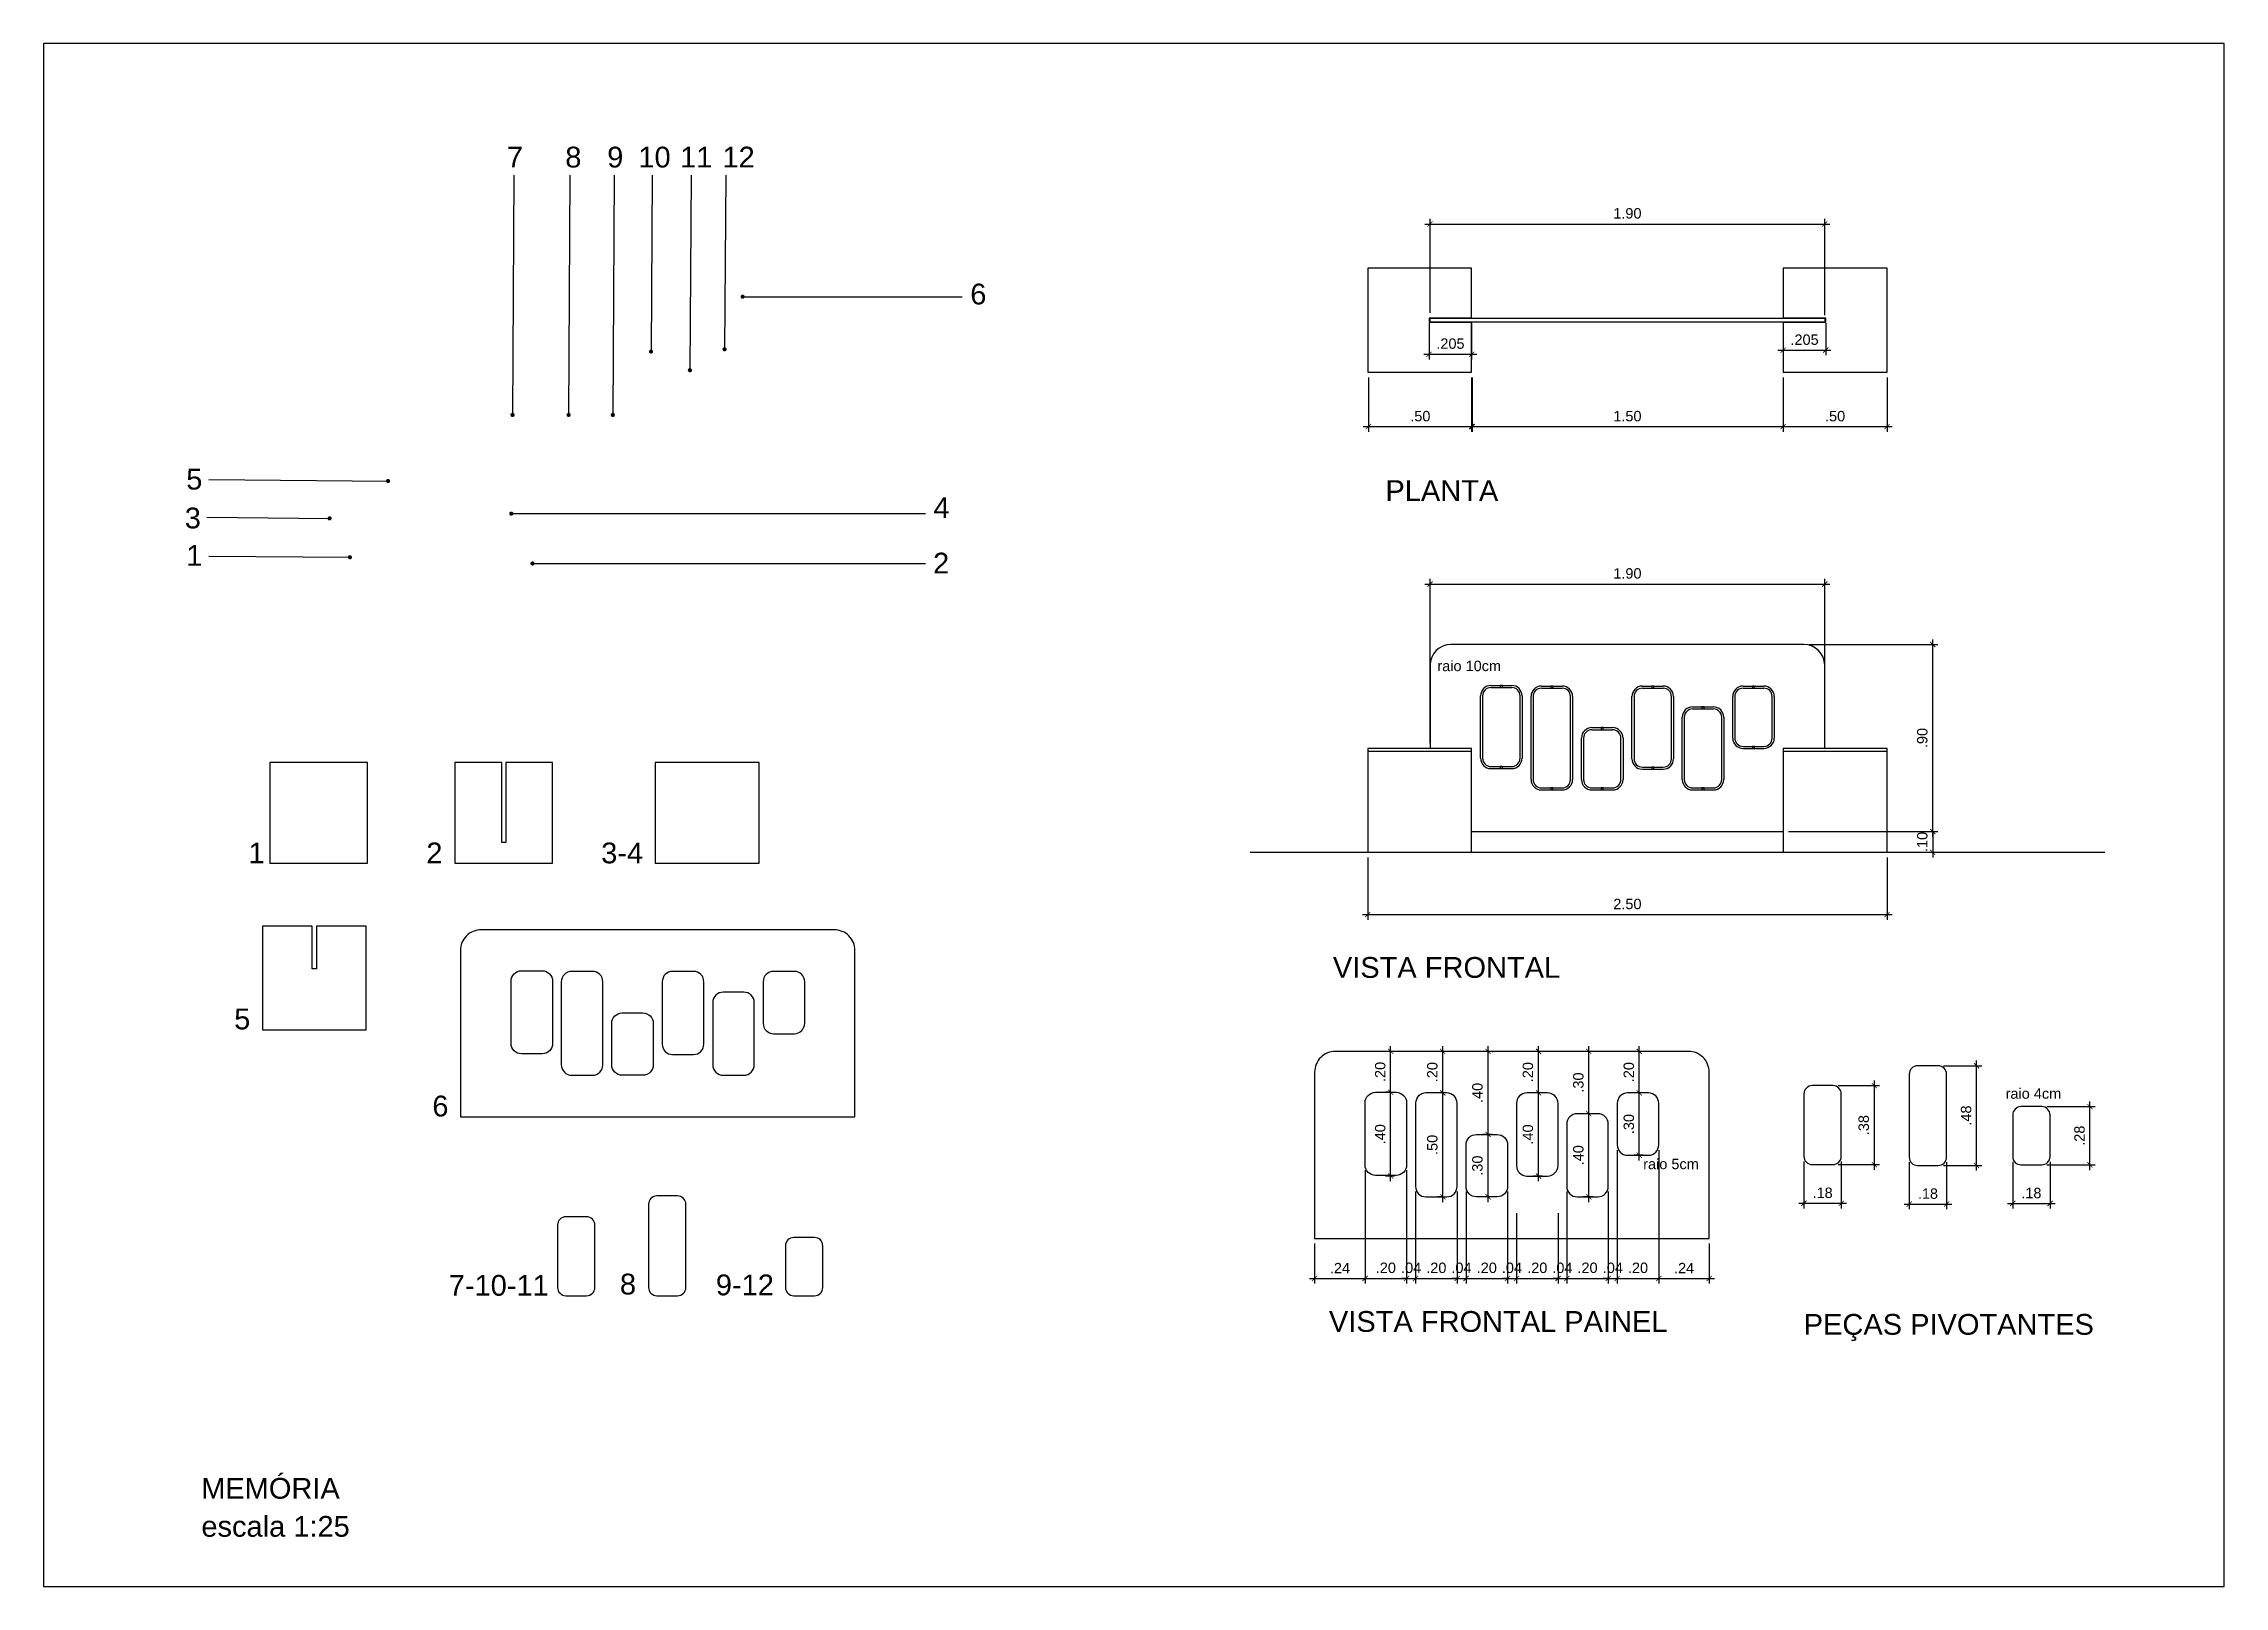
# Model space of a CAD drawing. Header units: metres. Extents: x 1.1 to 73.1, y 1 to 38.5.
# Drawn here: x 1.15 to 11.65, y 0.98 to 8.41 of the extents above; entities outside this region: 5.
import ezdxf

# ---------------------------------------------------------------- set-up
doc = ezdxf.new("R2010")
doc.units = ezdxf.units.M
doc.header["$LTSCALE"] = 0.05
doc.header["$MEASUREMENT"] = 0
for name, color, linetype in [('2D-CHAMADAS', 7, 'Continuous'), ('AR-MOBILIARIO', 7, 'Continuous'), ('FLIP_COTA', 1, 'Continuous'), ('FLIP_TXT_02', 2, 'Continuous'), ('UR-CALÇADAS', 7, 'Continuous')]:
    doc.layers.add(name, color=color, linetype=linetype)
doc.styles.add('080-ARIAL-100', font='arial.ttf', dxfattribs={"height": 0.175})
doc.styles.add('Arial', font='arial.ttf')
doc.dimstyles.new('PADR025', dxfattribs={"dimscale": 0, "dimtxt": 0.05, "dimasz": 0.025, "dimexe": 0.025, "dimexo": 0.025, "dimgap": 0.025, "dimtad": 1, "dimzin": 5, "dimdsep": 46, "dimtxsty": 'Arial', "dimblk1": 'ARCHTICK', "dimblk2": 'ARCHTICK', "dimsah": 1, "dimcen": 0.025, "dimdle": 0.025, "dimclrd": 12, "dimclre": 12, "dimclrt": 12, "dimadec": 0, "dimazin": 0, "dimtfac": 1, "dimtix": 1, "dimtmove": 2, "dimatfit": 3, "dimldrblk": 'ORIGIN', "dimfxl": 0.05, "dimtolj": 1, "dimtzin": 5, "dimarcsym": 0})
pattern_1 = [(10, (0, 0), (-0.01562834, 0.0886327), [])]

msp = doc.modelspace()

# ---------------------------------------------------------------- texts
at = {"layer": 'FLIP_TXT_02', "attachment_point": 1, "style": '080-ARIAL-100'}
for s, insert, char_height, width in [('7 ', (3.378, 7.912), 0.1, 3.9314), ('8 ', (3.659, 7.912), 0.1, 3.9314), ('9 ', (3.861, 7.912), 0.1, 3.9314), ('10 ', (4.011, 7.912), 0.1, 3.9314), ('11 ', (4.212, 7.912), 0.1, 3.9314), ('12 ', (4.416, 7.912), 0.1, 3.9314), ('6', (5.609, 7.253), 0.1, 3.9314), ('5 ', (1.834, 6.362), 0.1, 3.9314), ('PLANTA', (7.608, 6.307), 0.1, 3.9314), ('4', (5.432, 6.225), 0.1, 3.9314), ('3 ', (1.827, 6.175), 0.1, 3.9314), ('1 ', (1.834, 5.995), 0.1, 3.9314), ('2 ', (5.43, 5.958), 0.1, 3.9314), ('raio 10cm', (7.858, 5.438), 0.05, 1.9657), ('1', (2.134, 4.563), 0.1, 3.9314), ('2 ', (2.99, 4.563), 0.1, 3.9314), ('3-4', (3.832, 4.563), 0.1, 3.9314), ('VISTA FRONTAL', (7.355, 4.012), 0.1, 3.9314), ('5', (2.065, 3.764), 0.1, 3.9314), ('raio 4cm', (10.594, 3.38), 0.05, 1.9657), ('6 ', (3.019, 3.345), 0.1, 3.9314), ('raio 5cm', (8.849, 3.041), 0.05, 1.9657), ('7-10-11 ', (3.098, 2.482), 0.1, 3.9314), ('8 ', (3.922, 2.488), 0.1, 3.9314), ('9-12 ', (4.384, 2.484), 0.1, 3.9314), ('VISTA FRONTAL PAINEL', (7.336, 2.308), 0.1, 3.9314), ('PEÇAS PIVOTANTES', (9.622, 2.294), 0.1, 3.9314), ('MEMÓRIA ', (1.906, 1.505), 0.1, 3.9314), ('escala 1:25', (1.907, 1.322), 0.1, 3.9314)]:
    msp.add_mtext(s, dxfattribs=dict(at, insert=insert, char_height=char_height, width=width))

# ---------------------------------------------------------------- blocks, each defined once
blk = doc.blocks.new('_ArchTick')
at = {"color": 0, "linetype": 'ByBlock', "const_width": 0.15}
blk.add_lwpolyline([(-0.5, -0.5), (0.5, 0.5)], dxfattribs=at)
blk = doc.blocks.new('*D169')
at = {"layer": 'DEFPOINTS', "color": 0, "ltscale": 10, "transparency": 16777216}
for p in [(9.523, 6.827), (10.023, 6.827), (10.023, 6.565)]:
    blk.add_point(p, dxfattribs=at)
at = {"layer": 'FLIP_COTA', "color": 12, "lineweight": -2, "ltscale": 10, "transparency": 16777216}
for p, q in [((9.523, 6.802), (9.523, 6.54)), ((10.023, 6.802), (10.023, 6.54)), ((9.498, 6.565), (10.048, 6.565))]:
    blk.add_line(p, q, dxfattribs=at)
at = {"layer": 'FLIP_COTA', "color": 12, "lineweight": -2, "ltscale": 10, "transparency": 16777216, "xscale": 0.025, "yscale": 0.025, "zscale": 0.025, "rotation": 180}
blk.add_blockref('_ArchTick', (9.523, 6.565), dxfattribs=at)
at = {"layer": 'FLIP_COTA', "color": 12, "lineweight": -2, "ltscale": 10, "transparency": 16777216, "xscale": 0.025, "yscale": 0.025, "zscale": 0.025}
blk.add_blockref('_ArchTick', (10.023, 6.565), dxfattribs=at)
at = {"layer": 'FLIP_COTA', "color": 12, "ltscale": 10, "transparency": 16777216, "insert": (9.773, 6.615), "char_height": 0.05, "attachment_point": 5, "style": 'Arial'}
blk.add_mtext('\\A1;.50', dxfattribs=at)
blk = doc.blocks.new('_Origin')
at = {"color": 0, "linetype": 'ByBlock', "lineweight": -2}
blk.add_line((0, 0), (-1, 0), dxfattribs=at)
blk.add_circle((0, 0), 0.5, dxfattribs=at)
blk = doc.blocks.new('*D170')
at = {"layer": 'DEFPOINTS', "color": 0, "ltscale": 10, "transparency": 16777216}
for p in [(8.023, 6.827), (9.523, 6.827), (9.523, 6.565)]:
    blk.add_point(p, dxfattribs=at)
at = {"layer": 'FLIP_COTA', "color": 12, "lineweight": -2, "ltscale": 10, "transparency": 16777216}
for p, q in [((8.023, 6.802), (8.023, 6.54)), ((9.523, 6.802), (9.523, 6.54)), ((7.998, 6.565), (9.548, 6.565))]:
    blk.add_line(p, q, dxfattribs=at)
at = {"layer": 'FLIP_COTA', "color": 12, "lineweight": -2, "ltscale": 10, "transparency": 16777216, "xscale": 0.025, "yscale": 0.025, "zscale": 0.025, "rotation": 180}
blk.add_blockref('_ArchTick', (8.023, 6.565), dxfattribs=at)
at = {"layer": 'FLIP_COTA', "color": 12, "lineweight": -2, "ltscale": 10, "transparency": 16777216, "xscale": 0.025, "yscale": 0.025, "zscale": 0.025}
blk.add_blockref('_ArchTick', (9.523, 6.565), dxfattribs=at)
at = {"layer": 'FLIP_COTA', "color": 12, "ltscale": 10, "transparency": 16777216, "insert": (8.773, 6.615), "char_height": 0.05, "attachment_point": 5, "style": 'Arial'}
blk.add_mtext('\\A1;1.50', dxfattribs=at)
blk = doc.blocks.new('*D171')
at = {"layer": 'DEFPOINTS', "color": 0, "ltscale": 10, "transparency": 16777216}
for p in [(9.723, 7.54), (7.823, 7.087), (9.723, 7.077)]:
    blk.add_point(p, dxfattribs=at)
at = {"layer": 'FLIP_COTA', "color": 12, "lineweight": -2, "ltscale": 10, "transparency": 16777216}
for p, q in [((7.823, 7.112), (7.823, 7.565)), ((9.723, 7.102), (9.723, 7.565)), ((7.798, 7.54), (9.748, 7.54))]:
    blk.add_line(p, q, dxfattribs=at)
at = {"layer": 'FLIP_COTA', "color": 12, "lineweight": -2, "ltscale": 10, "transparency": 16777216, "xscale": 0.025, "yscale": 0.025, "zscale": 0.025, "rotation": 180}
blk.add_blockref('_ArchTick', (7.823, 7.54), dxfattribs=at)
at = {"layer": 'FLIP_COTA', "color": 12, "lineweight": -2, "ltscale": 10, "transparency": 16777216, "xscale": 0.025, "yscale": 0.025, "zscale": 0.025}
blk.add_blockref('_ArchTick', (9.723, 7.54), dxfattribs=at)
at = {"layer": 'FLIP_COTA', "color": 12, "ltscale": 10, "transparency": 16777216, "insert": (8.773, 7.591), "char_height": 0.05, "attachment_point": 5, "style": 'Arial'}
blk.add_mtext('\\A1;1.90', dxfattribs=at)
blk = doc.blocks.new('*D172')
at = {"layer": 'DEFPOINTS', "color": 0, "ltscale": 10, "transparency": 16777216}
for p in [(7.818, 7.087), (8.023, 7.087), (8.023, 6.913)]:
    blk.add_point(p, dxfattribs=at)
at = {"layer": 'FLIP_COTA', "color": 12, "lineweight": -2, "ltscale": 10, "transparency": 16777216}
for p, q in [((7.818, 7.062), (7.818, 6.888)), ((8.023, 7.062), (8.023, 6.888)), ((7.793, 6.913), (8.048, 6.913))]:
    blk.add_line(p, q, dxfattribs=at)
at = {"layer": 'FLIP_COTA', "color": 12, "lineweight": -2, "ltscale": 10, "transparency": 16777216, "xscale": 0.025, "yscale": 0.025, "zscale": 0.025, "rotation": 180}
blk.add_blockref('_ArchTick', (7.818, 6.913), dxfattribs=at)
at = {"layer": 'FLIP_COTA', "color": 12, "lineweight": -2, "ltscale": 10, "transparency": 16777216, "xscale": 0.025, "yscale": 0.025, "zscale": 0.025}
blk.add_blockref('_ArchTick', (8.023, 6.913), dxfattribs=at)
at = {"layer": 'FLIP_COTA', "color": 12, "ltscale": 10, "transparency": 16777216, "insert": (7.921, 6.964), "char_height": 0.05, "attachment_point": 5, "style": 'Arial'}
blk.add_mtext('\\A1;.205', dxfattribs=at)
blk = doc.blocks.new('*D173')
at = {"layer": 'DEFPOINTS', "color": 0, "ltscale": 10, "transparency": 16777216}
for p in [(7.526, 6.827), (8.026, 6.827), (8.026, 6.565)]:
    blk.add_point(p, dxfattribs=at)
at = {"layer": 'FLIP_COTA', "color": 12, "lineweight": -2, "ltscale": 10, "transparency": 16777216}
for p, q in [((7.526, 6.802), (7.526, 6.54)), ((8.026, 6.802), (8.026, 6.54)), ((7.501, 6.565), (8.051, 6.565))]:
    blk.add_line(p, q, dxfattribs=at)
at = {"layer": 'FLIP_COTA', "color": 12, "lineweight": -2, "ltscale": 10, "transparency": 16777216, "xscale": 0.025, "yscale": 0.025, "zscale": 0.025, "rotation": 180}
blk.add_blockref('_ArchTick', (7.526, 6.565), dxfattribs=at)
at = {"layer": 'FLIP_COTA', "color": 12, "lineweight": -2, "ltscale": 10, "transparency": 16777216, "xscale": 0.025, "yscale": 0.025, "zscale": 0.025}
blk.add_blockref('_ArchTick', (8.026, 6.565), dxfattribs=at)
at = {"layer": 'FLIP_COTA', "color": 12, "ltscale": 10, "transparency": 16777216, "insert": (7.776, 6.615), "char_height": 0.05, "attachment_point": 5, "style": 'Arial'}
blk.add_mtext('\\A1;.50', dxfattribs=at)
blk = doc.blocks.new('*D174')
at = {"layer": 'DEFPOINTS', "color": 0, "ltscale": 10, "transparency": 16777216}
for p in [(9.523, 7.087), (9.728, 7.087), (9.728, 6.933)]:
    blk.add_point(p, dxfattribs=at)
at = {"layer": 'FLIP_COTA', "color": 12, "lineweight": -2, "ltscale": 10, "transparency": 16777216}
for p, q in [((9.523, 7.062), (9.523, 6.908)), ((9.728, 7.062), (9.728, 6.908)), ((9.498, 6.933), (9.753, 6.933))]:
    blk.add_line(p, q, dxfattribs=at)
at = {"layer": 'FLIP_COTA', "color": 12, "lineweight": -2, "ltscale": 10, "transparency": 16777216, "xscale": 0.025, "yscale": 0.025, "zscale": 0.025, "rotation": 180}
blk.add_blockref('_ArchTick', (9.523, 6.933), dxfattribs=at)
at = {"layer": 'FLIP_COTA', "color": 12, "lineweight": -2, "ltscale": 10, "transparency": 16777216, "xscale": 0.025, "yscale": 0.025, "zscale": 0.025}
blk.add_blockref('_ArchTick', (9.728, 6.933), dxfattribs=at)
at = {"layer": 'FLIP_COTA', "color": 12, "ltscale": 10, "transparency": 16777216, "insert": (9.626, 6.983), "char_height": 0.05, "attachment_point": 5, "style": 'Arial'}
blk.add_mtext('\\A1;.205', dxfattribs=at)
blk = doc.blocks.new('*D176')
at = {"layer": 'DEFPOINTS', "color": 0, "ltscale": 10, "transparency": 16777216}
for p in [(7.523, 4.516), (10.023, 4.516), (10.023, 4.216)]:
    blk.add_point(p, dxfattribs=at)
at = {"layer": 'FLIP_COTA', "color": 12, "lineweight": -2, "ltscale": 10, "transparency": 16777216}
for p, q in [((7.523, 4.491), (7.523, 4.191)), ((10.023, 4.491), (10.023, 4.191)), ((7.498, 4.216), (10.048, 4.216))]:
    blk.add_line(p, q, dxfattribs=at)
at = {"layer": 'FLIP_COTA', "color": 12, "lineweight": -2, "ltscale": 10, "transparency": 16777216, "xscale": 0.025, "yscale": 0.025, "zscale": 0.025, "rotation": 180}
blk.add_blockref('_ArchTick', (7.523, 4.216), dxfattribs=at)
at = {"layer": 'FLIP_COTA', "color": 12, "lineweight": -2, "ltscale": 10, "transparency": 16777216, "xscale": 0.025, "yscale": 0.025, "zscale": 0.025}
blk.add_blockref('_ArchTick', (10.023, 4.216), dxfattribs=at)
at = {"layer": 'FLIP_COTA', "color": 12, "ltscale": 10, "transparency": 16777216, "insert": (8.773, 4.267), "char_height": 0.05, "attachment_point": 5, "style": 'Arial'}
blk.add_mtext('\\A1;2.50', dxfattribs=at)
blk = doc.blocks.new('*D177')
at = {"layer": 'DEFPOINTS', "color": 0, "ltscale": 10, "transparency": 16777216}
for p in [(9.523, 4.516), (9.623, 4.616), (10.243, 4.516)]:
    blk.add_point(p, dxfattribs=at)
at = {"layer": 'FLIP_COTA', "color": 12, "lineweight": -2, "ltscale": 10, "transparency": 16777216}
for p, q in [((10.243, 4.616), (10.243, 4.641)), ((9.548, 4.516), (10.268, 4.516)), ((9.648, 4.616), (10.268, 4.616)), ((10.243, 4.616), (10.243, 4.516)), ((10.243, 4.516), (10.243, 4.491))]:
    blk.add_line(p, q, dxfattribs=at)
at = {"layer": 'FLIP_COTA', "color": 12, "lineweight": -2, "ltscale": 10, "transparency": 16777216, "xscale": 0.025, "yscale": 0.025, "zscale": 0.025}
for p, rotation in [((10.243, 4.616), 270), ((10.243, 4.516), 90)]:
    blk.add_blockref('_ArchTick', p, dxfattribs=dict(at, rotation=rotation))
at = {"layer": 'FLIP_COTA', "color": 12, "ltscale": 10, "transparency": 16777216, "insert": (10.193, 4.566), "char_height": 0.05, "attachment_point": 5, "rotation": 90, "style": 'Arial'}
blk.add_mtext('\\A1;.10', dxfattribs=at)
blk = doc.blocks.new('*D178')
at = {"layer": 'DEFPOINTS', "color": 0, "ltscale": 10, "transparency": 16777216}
for p in [(9.623, 5.516), (10.243, 5.516), (9.523, 4.616)]:
    blk.add_point(p, dxfattribs=at)
at = {"layer": 'FLIP_COTA', "color": 12, "lineweight": -2, "ltscale": 10, "transparency": 16777216}
for p, q in [((9.648, 5.516), (10.268, 5.516)), ((10.243, 4.591), (10.243, 5.541)), ((9.548, 4.616), (10.268, 4.616))]:
    blk.add_line(p, q, dxfattribs=at)
at = {"layer": 'FLIP_COTA', "color": 12, "lineweight": -2, "ltscale": 10, "transparency": 16777216, "xscale": 0.025, "yscale": 0.025, "zscale": 0.025}
for p, rotation in [((10.243, 5.516), 90), ((10.243, 4.616), 270)]:
    blk.add_blockref('_ArchTick', p, dxfattribs=dict(at, rotation=rotation))
at = {"layer": 'FLIP_COTA', "color": 12, "ltscale": 10, "transparency": 16777216, "insert": (10.193, 5.066), "char_height": 0.05, "attachment_point": 5, "rotation": 90, "style": 'Arial'}
blk.add_mtext('\\A1;.90', dxfattribs=at)
blk = doc.blocks.new('*D175')
at = {"layer": 'DEFPOINTS', "color": 0, "ltscale": 10, "transparency": 16777216}
for p in [(9.723, 5.807), (7.823, 5.016), (9.723, 5.016)]:
    blk.add_point(p, dxfattribs=at)
at = {"layer": 'FLIP_COTA', "color": 12, "lineweight": -2, "ltscale": 10, "transparency": 16777216}
for p, q in [((7.798, 5.807), (9.748, 5.807)), ((7.823, 5.041), (7.823, 5.832)), ((9.723, 5.041), (9.723, 5.832))]:
    blk.add_line(p, q, dxfattribs=at)
at = {"layer": 'FLIP_COTA', "color": 12, "lineweight": -2, "ltscale": 10, "transparency": 16777216, "xscale": 0.025, "yscale": 0.025, "zscale": 0.025, "rotation": 180}
blk.add_blockref('_ArchTick', (7.823, 5.807), dxfattribs=at)
at = {"layer": 'FLIP_COTA', "color": 12, "lineweight": -2, "ltscale": 10, "transparency": 16777216, "xscale": 0.025, "yscale": 0.025, "zscale": 0.025}
blk.add_blockref('_ArchTick', (9.723, 5.807), dxfattribs=at)
at = {"layer": 'FLIP_COTA', "color": 12, "ltscale": 10, "transparency": 16777216, "insert": (8.773, 5.858), "char_height": 0.05, "attachment_point": 5, "style": 'Arial'}
blk.add_mtext('\\A1;1.90', dxfattribs=at)
blk = doc.blocks.new('*D179')
at = {"layer": 'DEFPOINTS', "color": 0, "ltscale": 10, "transparency": 16777216}
for p in [(9.623, 3.053), (9.803, 3.053), (9.803, 2.827)]:
    blk.add_point(p, dxfattribs=at)
at = {"layer": 'FLIP_COTA', "color": 12, "lineweight": -2, "ltscale": 10, "transparency": 16777216}
for p, q in [((9.623, 3.028), (9.623, 2.802)), ((9.803, 3.028), (9.803, 2.802)), ((9.598, 2.827), (9.828, 2.827))]:
    blk.add_line(p, q, dxfattribs=at)
at = {"layer": 'FLIP_COTA', "color": 12, "lineweight": -2, "ltscale": 10, "transparency": 16777216, "xscale": 0.025, "yscale": 0.025, "zscale": 0.025, "rotation": 180}
blk.add_blockref('_ArchTick', (9.623, 2.827), dxfattribs=at)
at = {"layer": 'FLIP_COTA', "color": 12, "lineweight": -2, "ltscale": 10, "transparency": 16777216, "xscale": 0.025, "yscale": 0.025, "zscale": 0.025}
blk.add_blockref('_ArchTick', (9.803, 2.827), dxfattribs=at)
at = {"layer": 'FLIP_COTA', "color": 12, "ltscale": 10, "transparency": 16777216, "insert": (9.713, 2.877), "char_height": 0.05, "attachment_point": 5, "style": 'Arial'}
blk.add_mtext('\\A1;.18', dxfattribs=at)
blk = doc.blocks.new('*D180')
at = {"layer": 'DEFPOINTS', "color": 0, "ltscale": 10, "transparency": 16777216}
for p in [(10.13, 3.049), (10.31, 3.049), (10.31, 2.823)]:
    blk.add_point(p, dxfattribs=at)
at = {"layer": 'FLIP_COTA', "color": 12, "lineweight": -2, "ltscale": 10, "transparency": 16777216}
for p, q in [((10.13, 3.024), (10.13, 2.798)), ((10.31, 3.024), (10.31, 2.798)), ((10.105, 2.823), (10.335, 2.823))]:
    blk.add_line(p, q, dxfattribs=at)
at = {"layer": 'FLIP_COTA', "color": 12, "lineweight": -2, "ltscale": 10, "transparency": 16777216, "xscale": 0.025, "yscale": 0.025, "zscale": 0.025, "rotation": 180}
blk.add_blockref('_ArchTick', (10.13, 2.823), dxfattribs=at)
at = {"layer": 'FLIP_COTA', "color": 12, "lineweight": -2, "ltscale": 10, "transparency": 16777216, "xscale": 0.025, "yscale": 0.025, "zscale": 0.025}
blk.add_blockref('_ArchTick', (10.31, 2.823), dxfattribs=at)
at = {"layer": 'FLIP_COTA', "color": 12, "ltscale": 10, "transparency": 16777216, "insert": (10.22, 2.873), "char_height": 0.05, "attachment_point": 5, "style": 'Arial'}
blk.add_mtext('\\A1;.18', dxfattribs=at)
blk = doc.blocks.new('*D181')
at = {"layer": 'DEFPOINTS', "color": 0, "ltscale": 10, "transparency": 16777216}
for p in [(10.628, 3.052), (10.808, 3.052), (10.808, 2.826)]:
    blk.add_point(p, dxfattribs=at)
at = {"layer": 'FLIP_COTA', "color": 12, "lineweight": -2, "ltscale": 10, "transparency": 16777216}
for p, q in [((10.628, 3.027), (10.628, 2.801)), ((10.808, 3.027), (10.808, 2.801)), ((10.603, 2.826), (10.833, 2.826))]:
    blk.add_line(p, q, dxfattribs=at)
at = {"layer": 'FLIP_COTA', "color": 12, "lineweight": -2, "ltscale": 10, "transparency": 16777216, "xscale": 0.025, "yscale": 0.025, "zscale": 0.025, "rotation": 180}
blk.add_blockref('_ArchTick', (10.628, 2.826), dxfattribs=at)
at = {"layer": 'FLIP_COTA', "color": 12, "lineweight": -2, "ltscale": 10, "transparency": 16777216, "xscale": 0.025, "yscale": 0.025, "zscale": 0.025}
blk.add_blockref('_ArchTick', (10.808, 2.826), dxfattribs=at)
at = {"layer": 'FLIP_COTA', "color": 12, "ltscale": 10, "transparency": 16777216, "insert": (10.718, 2.876), "char_height": 0.05, "attachment_point": 5, "style": 'Arial'}
blk.add_mtext('\\A1;.18', dxfattribs=at)
blk = doc.blocks.new('*D182')
at = {"layer": 'DEFPOINTS', "color": 0, "ltscale": 10, "transparency": 16777216}
for p in [(10.768, 3.292), (11, 3.292), (10.768, 3.012)]:
    blk.add_point(p, dxfattribs=at)
at = {"layer": 'FLIP_COTA', "color": 12, "lineweight": -2, "ltscale": 10, "transparency": 16777216}
for p, q in [((10.793, 3.292), (11.025, 3.292)), ((11, 2.987), (11, 3.317)), ((10.793, 3.012), (11.025, 3.012))]:
    blk.add_line(p, q, dxfattribs=at)
at = {"layer": 'FLIP_COTA', "color": 12, "lineweight": -2, "ltscale": 10, "transparency": 16777216, "xscale": 0.025, "yscale": 0.025, "zscale": 0.025}
for p, rotation in [((11, 3.292), 90), ((11, 3.012), 270)]:
    blk.add_blockref('_ArchTick', p, dxfattribs=dict(at, rotation=rotation))
at = {"layer": 'FLIP_COTA', "color": 12, "ltscale": 10, "transparency": 16777216, "insert": (10.95, 3.152), "char_height": 0.05, "attachment_point": 5, "rotation": 90, "style": 'Arial'}
blk.add_mtext('\\A1;.28', dxfattribs=at)
blk = doc.blocks.new('*D183')
at = {"layer": 'DEFPOINTS', "color": 0, "ltscale": 10, "transparency": 16777216}
for p in [(10.27, 3.489), (10.454, 3.489), (10.27, 3.009)]:
    blk.add_point(p, dxfattribs=at)
at = {"layer": 'FLIP_COTA', "color": 12, "lineweight": -2, "ltscale": 10, "transparency": 16777216}
for p, q in [((10.295, 3.489), (10.479, 3.489)), ((10.454, 2.984), (10.454, 3.514)), ((10.295, 3.009), (10.479, 3.009))]:
    blk.add_line(p, q, dxfattribs=at)
at = {"layer": 'FLIP_COTA', "color": 12, "lineweight": -2, "ltscale": 10, "transparency": 16777216, "xscale": 0.025, "yscale": 0.025, "zscale": 0.025}
for p, rotation in [((10.454, 3.489), 90), ((10.454, 3.009), 270)]:
    blk.add_blockref('_ArchTick', p, dxfattribs=dict(at, rotation=rotation))
at = {"layer": 'FLIP_COTA', "color": 12, "ltscale": 10, "transparency": 16777216, "insert": (10.404, 3.249), "char_height": 0.05, "attachment_point": 5, "rotation": 90, "style": 'Arial'}
blk.add_mtext('\\A1;.48', dxfattribs=at)
blk = doc.blocks.new('*D184')
at = {"layer": 'DEFPOINTS', "color": 0, "ltscale": 10, "transparency": 16777216}
for p in [(9.763, 3.393), (9.962, 3.393), (9.763, 3.013)]:
    blk.add_point(p, dxfattribs=at)
at = {"layer": 'FLIP_COTA', "color": 12, "lineweight": -2, "ltscale": 10, "transparency": 16777216}
for p, q in [((9.788, 3.393), (9.987, 3.393)), ((9.962, 2.988), (9.962, 3.418)), ((9.788, 3.013), (9.987, 3.013))]:
    blk.add_line(p, q, dxfattribs=at)
at = {"layer": 'FLIP_COTA', "color": 12, "lineweight": -2, "ltscale": 10, "transparency": 16777216, "xscale": 0.025, "yscale": 0.025, "zscale": 0.025}
for p, rotation in [((9.962, 3.393), 90), ((9.962, 3.013), 270)]:
    blk.add_blockref('_ArchTick', p, dxfattribs=dict(at, rotation=rotation))
at = {"layer": 'FLIP_COTA', "color": 12, "ltscale": 10, "transparency": 16777216, "insert": (9.911, 3.203), "char_height": 0.05, "attachment_point": 5, "rotation": 90, "style": 'Arial'}
blk.add_mtext('\\A1;.38', dxfattribs=at)
blk = doc.blocks.new('*D185')
at = {"layer": 'DEFPOINTS', "color": 0, "ltscale": 10, "transparency": 16777216}
for p in [(7.51, 3.011), (7.267, 2.658), (7.51, 2.465)]:
    blk.add_point(p, dxfattribs=at)
at = {"layer": 'FLIP_COTA', "color": 12, "lineweight": -2, "ltscale": 10, "transparency": 16777216}
for p, q in [((7.51, 2.986), (7.51, 2.44)), ((7.267, 2.633), (7.267, 2.44)), ((7.242, 2.465), (7.535, 2.465))]:
    blk.add_line(p, q, dxfattribs=at)
at = {"layer": 'FLIP_COTA', "color": 12, "lineweight": -2, "ltscale": 10, "transparency": 16777216, "xscale": 0.025, "yscale": 0.025, "zscale": 0.025, "rotation": 180}
blk.add_blockref('_ArchTick', (7.267, 2.465), dxfattribs=at)
at = {"layer": 'FLIP_COTA', "color": 12, "lineweight": -2, "ltscale": 10, "transparency": 16777216, "xscale": 0.025, "yscale": 0.025, "zscale": 0.025}
blk.add_blockref('_ArchTick', (7.51, 2.465), dxfattribs=at)
at = {"layer": 'FLIP_COTA', "color": 12, "ltscale": 10, "transparency": 16777216, "insert": (7.389, 2.515), "char_height": 0.05, "attachment_point": 5, "style": 'Arial'}
blk.add_mtext('\\A1;.24', dxfattribs=at)
blk = doc.blocks.new('*D186')
at = {"layer": 'DEFPOINTS', "color": 0, "ltscale": 10, "transparency": 16777216}
for p in [(7.51, 3.011), (7.71, 3.011), (7.71, 2.465)]:
    blk.add_point(p, dxfattribs=at)
at = {"layer": 'FLIP_COTA', "color": 12, "lineweight": -2, "ltscale": 10, "transparency": 16777216}
for p, q in [((7.51, 2.986), (7.51, 2.44)), ((7.71, 2.986), (7.71, 2.44)), ((7.485, 2.465), (7.735, 2.465))]:
    blk.add_line(p, q, dxfattribs=at)
at = {"layer": 'FLIP_COTA', "color": 12, "lineweight": -2, "ltscale": 10, "transparency": 16777216, "xscale": 0.025, "yscale": 0.025, "zscale": 0.025, "rotation": 180}
blk.add_blockref('_ArchTick', (7.51, 2.465), dxfattribs=at)
at = {"layer": 'FLIP_COTA', "color": 12, "lineweight": -2, "ltscale": 10, "transparency": 16777216, "xscale": 0.025, "yscale": 0.025, "zscale": 0.025}
blk.add_blockref('_ArchTick', (7.71, 2.465), dxfattribs=at)
at = {"layer": 'FLIP_COTA', "color": 12, "ltscale": 10, "transparency": 16777216, "insert": (7.61, 2.516), "char_height": 0.05, "attachment_point": 5, "style": 'Arial'}
blk.add_mtext('\\A1;.20', dxfattribs=at)
blk = doc.blocks.new('*D187')
at = {"layer": 'DEFPOINTS', "color": 0, "ltscale": 10, "transparency": 16777216}
for p in [(7.71, 3.011), (7.753, 2.908), (7.753, 2.465)]:
    blk.add_point(p, dxfattribs=at)
at = {"layer": 'FLIP_COTA', "color": 12, "lineweight": -2, "ltscale": 10, "transparency": 16777216}
for p, q in [((7.71, 2.986), (7.71, 2.44)), ((7.753, 2.883), (7.753, 2.44)), ((7.71, 2.465), (7.685, 2.465)), ((7.71, 2.465), (7.753, 2.465)), ((7.753, 2.465), (7.778, 2.465))]:
    blk.add_line(p, q, dxfattribs=at)
at = {"layer": 'FLIP_COTA', "color": 12, "lineweight": -2, "ltscale": 10, "transparency": 16777216, "xscale": 0.025, "yscale": 0.025, "zscale": 0.025}
blk.add_blockref('_ArchTick', (7.71, 2.465), dxfattribs=at)
at = {"layer": 'FLIP_COTA', "color": 12, "lineweight": -2, "ltscale": 10, "transparency": 16777216, "xscale": 0.025, "yscale": 0.025, "zscale": 0.025, "rotation": 180}
blk.add_blockref('_ArchTick', (7.753, 2.465), dxfattribs=at)
at = {"layer": 'FLIP_COTA', "color": 12, "ltscale": 10, "transparency": 16777216, "insert": (7.732, 2.516), "char_height": 0.05, "attachment_point": 5, "style": 'Arial'}
blk.add_mtext('\\A1;.04', dxfattribs=at)
blk = doc.blocks.new('*D188')
at = {"layer": 'DEFPOINTS', "color": 0, "ltscale": 10, "transparency": 16777216}
for p in [(7.753, 2.908), (7.953, 2.908), (7.953, 2.465)]:
    blk.add_point(p, dxfattribs=at)
at = {"layer": 'FLIP_COTA', "color": 12, "lineweight": -2, "ltscale": 10, "transparency": 16777216}
for p, q in [((7.753, 2.883), (7.753, 2.44)), ((7.953, 2.883), (7.953, 2.44)), ((7.728, 2.465), (7.978, 2.465))]:
    blk.add_line(p, q, dxfattribs=at)
at = {"layer": 'FLIP_COTA', "color": 12, "lineweight": -2, "ltscale": 10, "transparency": 16777216, "xscale": 0.025, "yscale": 0.025, "zscale": 0.025, "rotation": 180}
blk.add_blockref('_ArchTick', (7.753, 2.465), dxfattribs=at)
at = {"layer": 'FLIP_COTA', "color": 12, "lineweight": -2, "ltscale": 10, "transparency": 16777216, "xscale": 0.025, "yscale": 0.025, "zscale": 0.025}
blk.add_blockref('_ArchTick', (7.953, 2.465), dxfattribs=at)
at = {"layer": 'FLIP_COTA', "color": 12, "ltscale": 10, "transparency": 16777216, "insert": (7.853, 2.516), "char_height": 0.05, "attachment_point": 5, "style": 'Arial'}
blk.add_mtext('\\A1;.20', dxfattribs=at)
blk = doc.blocks.new('*D189')
at = {"layer": 'DEFPOINTS', "color": 0, "ltscale": 10, "transparency": 16777216}
for p in [(7.953, 2.908), (7.996, 2.805), (7.996, 2.465)]:
    blk.add_point(p, dxfattribs=at)
at = {"layer": 'FLIP_COTA', "color": 12, "lineweight": -2, "ltscale": 10, "transparency": 16777216}
for p, q in [((7.953, 2.883), (7.953, 2.44)), ((7.996, 2.78), (7.996, 2.44)), ((7.953, 2.465), (7.928, 2.465)), ((7.953, 2.465), (7.996, 2.465)), ((7.996, 2.465), (8.021, 2.465))]:
    blk.add_line(p, q, dxfattribs=at)
at = {"layer": 'FLIP_COTA', "color": 12, "lineweight": -2, "ltscale": 10, "transparency": 16777216, "xscale": 0.025, "yscale": 0.025, "zscale": 0.025}
blk.add_blockref('_ArchTick', (7.953, 2.465), dxfattribs=at)
at = {"layer": 'FLIP_COTA', "color": 12, "lineweight": -2, "ltscale": 10, "transparency": 16777216, "xscale": 0.025, "yscale": 0.025, "zscale": 0.025, "rotation": 180}
blk.add_blockref('_ArchTick', (7.996, 2.465), dxfattribs=at)
at = {"layer": 'FLIP_COTA', "color": 12, "ltscale": 10, "transparency": 16777216, "insert": (7.974, 2.516), "char_height": 0.05, "attachment_point": 5, "style": 'Arial'}
blk.add_mtext('\\A1;.04', dxfattribs=at)
blk = doc.blocks.new('*D190')
at = {"layer": 'DEFPOINTS', "color": 0, "ltscale": 10, "transparency": 16777216}
for p in [(7.996, 2.908), (8.196, 2.908), (8.196, 2.465)]:
    blk.add_point(p, dxfattribs=at)
at = {"layer": 'FLIP_COTA', "color": 12, "lineweight": -2, "ltscale": 10, "transparency": 16777216}
for p, q in [((7.996, 2.883), (7.996, 2.44)), ((8.196, 2.883), (8.196, 2.44)), ((7.971, 2.465), (8.221, 2.465))]:
    blk.add_line(p, q, dxfattribs=at)
at = {"layer": 'FLIP_COTA', "color": 12, "lineweight": -2, "ltscale": 10, "transparency": 16777216, "xscale": 0.025, "yscale": 0.025, "zscale": 0.025, "rotation": 180}
blk.add_blockref('_ArchTick', (7.996, 2.465), dxfattribs=at)
at = {"layer": 'FLIP_COTA', "color": 12, "lineweight": -2, "ltscale": 10, "transparency": 16777216, "xscale": 0.025, "yscale": 0.025, "zscale": 0.025}
blk.add_blockref('_ArchTick', (8.196, 2.465), dxfattribs=at)
at = {"layer": 'FLIP_COTA', "color": 12, "ltscale": 10, "transparency": 16777216, "insert": (8.096, 2.516), "char_height": 0.05, "attachment_point": 5, "style": 'Arial'}
blk.add_mtext('\\A1;.20', dxfattribs=at)
blk = doc.blocks.new('*D191')
at = {"layer": 'DEFPOINTS', "color": 0, "ltscale": 10, "transparency": 16777216}
for p in [(8.196, 2.908), (8.239, 2.805), (8.239, 2.465)]:
    blk.add_point(p, dxfattribs=at)
at = {"layer": 'FLIP_COTA', "color": 12, "lineweight": -2, "ltscale": 10, "transparency": 16777216}
for p, q in [((8.196, 2.883), (8.196, 2.44)), ((8.239, 2.78), (8.239, 2.44)), ((8.196, 2.465), (8.171, 2.465)), ((8.196, 2.465), (8.239, 2.465)), ((8.239, 2.465), (8.264, 2.465))]:
    blk.add_line(p, q, dxfattribs=at)
at = {"layer": 'FLIP_COTA', "color": 12, "lineweight": -2, "ltscale": 10, "transparency": 16777216, "xscale": 0.025, "yscale": 0.025, "zscale": 0.025}
blk.add_blockref('_ArchTick', (8.196, 2.465), dxfattribs=at)
at = {"layer": 'FLIP_COTA', "color": 12, "lineweight": -2, "ltscale": 10, "transparency": 16777216, "xscale": 0.025, "yscale": 0.025, "zscale": 0.025, "rotation": 180}
blk.add_blockref('_ArchTick', (8.239, 2.465), dxfattribs=at)
at = {"layer": 'FLIP_COTA', "color": 12, "ltscale": 10, "transparency": 16777216, "insert": (8.217, 2.516), "char_height": 0.05, "attachment_point": 5, "style": 'Arial'}
blk.add_mtext('\\A1;.04', dxfattribs=at)
blk = doc.blocks.new('*D192')
at = {"layer": 'DEFPOINTS', "color": 0, "ltscale": 10, "transparency": 16777216}
for p in [(8.239, 2.805), (8.439, 2.805), (8.439, 2.465)]:
    blk.add_point(p, dxfattribs=at)
at = {"layer": 'FLIP_COTA', "color": 12, "lineweight": -2, "ltscale": 10, "transparency": 16777216}
for p, q in [((8.239, 2.78), (8.239, 2.44)), ((8.439, 2.78), (8.439, 2.44)), ((8.214, 2.465), (8.464, 2.465))]:
    blk.add_line(p, q, dxfattribs=at)
at = {"layer": 'FLIP_COTA', "color": 12, "lineweight": -2, "ltscale": 10, "transparency": 16777216, "xscale": 0.025, "yscale": 0.025, "zscale": 0.025, "rotation": 180}
blk.add_blockref('_ArchTick', (8.239, 2.465), dxfattribs=at)
at = {"layer": 'FLIP_COTA', "color": 12, "lineweight": -2, "ltscale": 10, "transparency": 16777216, "xscale": 0.025, "yscale": 0.025, "zscale": 0.025}
blk.add_blockref('_ArchTick', (8.439, 2.465), dxfattribs=at)
at = {"layer": 'FLIP_COTA', "color": 12, "ltscale": 10, "transparency": 16777216, "insert": (8.339, 2.516), "char_height": 0.05, "attachment_point": 5, "style": 'Arial'}
blk.add_mtext('\\A1;.20', dxfattribs=at)
blk = doc.blocks.new('*D193')
at = {"layer": 'DEFPOINTS', "color": 0, "ltscale": 10, "transparency": 16777216}
for p in [(8.439, 2.805), (8.481, 2.702), (8.481, 2.465)]:
    blk.add_point(p, dxfattribs=at)
at = {"layer": 'FLIP_COTA', "color": 12, "lineweight": -2, "ltscale": 10, "transparency": 16777216}
for p, q in [((8.439, 2.78), (8.439, 2.44)), ((8.481, 2.677), (8.481, 2.44)), ((8.439, 2.465), (8.414, 2.465)), ((8.439, 2.465), (8.481, 2.465)), ((8.481, 2.465), (8.506, 2.465))]:
    blk.add_line(p, q, dxfattribs=at)
at = {"layer": 'FLIP_COTA', "color": 12, "lineweight": -2, "ltscale": 10, "transparency": 16777216, "xscale": 0.025, "yscale": 0.025, "zscale": 0.025}
blk.add_blockref('_ArchTick', (8.439, 2.465), dxfattribs=at)
at = {"layer": 'FLIP_COTA', "color": 12, "lineweight": -2, "ltscale": 10, "transparency": 16777216, "xscale": 0.025, "yscale": 0.025, "zscale": 0.025, "rotation": 180}
blk.add_blockref('_ArchTick', (8.481, 2.465), dxfattribs=at)
at = {"layer": 'FLIP_COTA', "color": 12, "ltscale": 10, "transparency": 16777216, "insert": (8.46, 2.516), "char_height": 0.05, "attachment_point": 5, "style": 'Arial'}
blk.add_mtext('\\A1;.04', dxfattribs=at)
blk = doc.blocks.new('*D194')
at = {"layer": 'DEFPOINTS', "color": 0, "ltscale": 10, "transparency": 16777216}
for p in [(8.481, 2.908), (8.681, 2.908), (8.681, 2.465)]:
    blk.add_point(p, dxfattribs=at)
at = {"layer": 'FLIP_COTA', "color": 12, "lineweight": -2, "ltscale": 10, "transparency": 16777216}
for p, q in [((8.481, 2.883), (8.481, 2.44)), ((8.681, 2.883), (8.681, 2.44)), ((8.456, 2.465), (8.706, 2.465))]:
    blk.add_line(p, q, dxfattribs=at)
at = {"layer": 'FLIP_COTA', "color": 12, "lineweight": -2, "ltscale": 10, "transparency": 16777216, "xscale": 0.025, "yscale": 0.025, "zscale": 0.025, "rotation": 180}
blk.add_blockref('_ArchTick', (8.481, 2.465), dxfattribs=at)
at = {"layer": 'FLIP_COTA', "color": 12, "lineweight": -2, "ltscale": 10, "transparency": 16777216, "xscale": 0.025, "yscale": 0.025, "zscale": 0.025}
blk.add_blockref('_ArchTick', (8.681, 2.465), dxfattribs=at)
at = {"layer": 'FLIP_COTA', "color": 12, "ltscale": 10, "transparency": 16777216, "insert": (8.581, 2.516), "char_height": 0.05, "attachment_point": 5, "style": 'Arial'}
blk.add_mtext('\\A1;.20', dxfattribs=at)
blk = doc.blocks.new('*D195')
at = {"layer": 'DEFPOINTS', "color": 0, "ltscale": 10, "transparency": 16777216}
for p in [(8.681, 2.908), (8.724, 2.805), (8.724, 2.465)]:
    blk.add_point(p, dxfattribs=at)
at = {"layer": 'FLIP_COTA', "color": 12, "lineweight": -2, "ltscale": 10, "transparency": 16777216}
for p, q in [((8.681, 2.883), (8.681, 2.44)), ((8.724, 2.78), (8.724, 2.44)), ((8.681, 2.465), (8.656, 2.465)), ((8.681, 2.465), (8.724, 2.465)), ((8.724, 2.465), (8.749, 2.465))]:
    blk.add_line(p, q, dxfattribs=at)
at = {"layer": 'FLIP_COTA', "color": 12, "lineweight": -2, "ltscale": 10, "transparency": 16777216, "xscale": 0.025, "yscale": 0.025, "zscale": 0.025}
blk.add_blockref('_ArchTick', (8.681, 2.465), dxfattribs=at)
at = {"layer": 'FLIP_COTA', "color": 12, "lineweight": -2, "ltscale": 10, "transparency": 16777216, "xscale": 0.025, "yscale": 0.025, "zscale": 0.025, "rotation": 180}
blk.add_blockref('_ArchTick', (8.724, 2.465), dxfattribs=at)
at = {"layer": 'FLIP_COTA', "color": 12, "ltscale": 10, "transparency": 16777216, "insert": (8.703, 2.516), "char_height": 0.05, "attachment_point": 5, "style": 'Arial'}
blk.add_mtext('\\A1;.04', dxfattribs=at)
blk = doc.blocks.new('*D196')
at = {"layer": 'DEFPOINTS', "color": 0, "ltscale": 10, "transparency": 16777216}
for p in [(8.724, 3.108), (8.924, 2.908), (8.924, 2.465)]:
    blk.add_point(p, dxfattribs=at)
at = {"layer": 'FLIP_COTA', "color": 12, "lineweight": -2, "ltscale": 10, "transparency": 16777216}
for p, q in [((8.724, 3.083), (8.724, 2.44)), ((8.924, 2.883), (8.924, 2.44)), ((8.699, 2.465), (8.949, 2.465))]:
    blk.add_line(p, q, dxfattribs=at)
at = {"layer": 'FLIP_COTA', "color": 12, "lineweight": -2, "ltscale": 10, "transparency": 16777216, "xscale": 0.025, "yscale": 0.025, "zscale": 0.025, "rotation": 180}
blk.add_blockref('_ArchTick', (8.724, 2.465), dxfattribs=at)
at = {"layer": 'FLIP_COTA', "color": 12, "lineweight": -2, "ltscale": 10, "transparency": 16777216, "xscale": 0.025, "yscale": 0.025, "zscale": 0.025}
blk.add_blockref('_ArchTick', (8.924, 2.465), dxfattribs=at)
at = {"layer": 'FLIP_COTA', "color": 12, "ltscale": 10, "transparency": 16777216, "insert": (8.824, 2.516), "char_height": 0.05, "attachment_point": 5, "style": 'Arial'}
blk.add_mtext('\\A1;.20', dxfattribs=at)
blk = doc.blocks.new('*D197')
at = {"layer": 'DEFPOINTS', "color": 0, "ltscale": 10, "transparency": 16777216}
for p in [(8.924, 3.108), (9.167, 2.658), (9.167, 2.465)]:
    blk.add_point(p, dxfattribs=at)
at = {"layer": 'FLIP_COTA', "color": 12, "lineweight": -2, "ltscale": 10, "transparency": 16777216}
for p, q in [((8.924, 3.083), (8.924, 2.44)), ((9.167, 2.633), (9.167, 2.44)), ((8.899, 2.465), (9.192, 2.465))]:
    blk.add_line(p, q, dxfattribs=at)
at = {"layer": 'FLIP_COTA', "color": 12, "lineweight": -2, "ltscale": 10, "transparency": 16777216, "xscale": 0.025, "yscale": 0.025, "zscale": 0.025, "rotation": 180}
blk.add_blockref('_ArchTick', (8.924, 2.465), dxfattribs=at)
at = {"layer": 'FLIP_COTA', "color": 12, "lineweight": -2, "ltscale": 10, "transparency": 16777216, "xscale": 0.025, "yscale": 0.025, "zscale": 0.025}
blk.add_blockref('_ArchTick', (9.167, 2.465), dxfattribs=at)
at = {"layer": 'FLIP_COTA', "color": 12, "ltscale": 10, "transparency": 16777216, "insert": (9.046, 2.515), "char_height": 0.05, "attachment_point": 5, "style": 'Arial'}
blk.add_mtext('\\A1;.24', dxfattribs=at)
blk = doc.blocks.new('*D198')
at = {"layer": 'DEFPOINTS', "color": 0, "ltscale": 10, "transparency": 16777216}
for p in [(8.83, 3.358), (8.874, 3.358), (8.874, 3.058)]:
    blk.add_point(p, dxfattribs=at)
at = {"layer": 'FLIP_COTA', "color": 12, "lineweight": -2, "ltscale": 10, "transparency": 16777216}
for p, q in [((8.83, 3.033), (8.83, 3.383)), ((8.849, 3.358), (8.805, 3.358)), ((8.849, 3.058), (8.805, 3.058))]:
    blk.add_line(p, q, dxfattribs=at)
at = {"layer": 'FLIP_COTA', "color": 12, "lineweight": -2, "ltscale": 10, "transparency": 16777216, "xscale": 0.025, "yscale": 0.025, "zscale": 0.025}
for p, rotation in [((8.83, 3.358), 90), ((8.83, 3.058), 270)]:
    blk.add_blockref('_ArchTick', p, dxfattribs=dict(at, rotation=rotation))
at = {"layer": 'FLIP_COTA', "color": 12, "ltscale": 10, "transparency": 16777216, "insert": (8.78, 3.208), "char_height": 0.05, "attachment_point": 5, "rotation": 90, "style": 'Arial'}
blk.add_mtext('\\A1;.30', dxfattribs=at)
blk = doc.blocks.new('*D199')
at = {"layer": 'DEFPOINTS', "color": 0, "ltscale": 10, "transparency": 16777216}
for p in [(8.102, 3.158), (8.146, 3.158), (8.146, 2.858)]:
    blk.add_point(p, dxfattribs=at)
at = {"layer": 'FLIP_COTA', "color": 12, "lineweight": -2, "ltscale": 10, "transparency": 16777216}
for p, q in [((8.121, 3.158), (8.077, 3.158)), ((8.102, 2.833), (8.102, 3.183)), ((8.121, 2.858), (8.077, 2.858))]:
    blk.add_line(p, q, dxfattribs=at)
at = {"layer": 'FLIP_COTA', "color": 12, "lineweight": -2, "ltscale": 10, "transparency": 16777216, "xscale": 0.025, "yscale": 0.025, "zscale": 0.025}
for p, rotation in [((8.102, 3.158), 90), ((8.102, 2.858), 270)]:
    blk.add_blockref('_ArchTick', p, dxfattribs=dict(at, rotation=rotation))
at = {"layer": 'FLIP_COTA', "color": 12, "ltscale": 10, "transparency": 16777216, "insert": (8.051, 3.008), "char_height": 0.05, "attachment_point": 5, "rotation": 90, "style": 'Arial'}
blk.add_mtext('\\A1;.30', dxfattribs=at)
blk = doc.blocks.new('*D200')
at = {"layer": 'DEFPOINTS', "color": 0, "ltscale": 10, "transparency": 16777216}
for p in [(8.587, 3.258), (8.631, 3.258), (8.631, 2.858)]:
    blk.add_point(p, dxfattribs=at)
at = {"layer": 'FLIP_COTA', "color": 12, "lineweight": -2, "ltscale": 10, "transparency": 16777216}
for p, q in [((8.606, 3.258), (8.562, 3.258)), ((8.587, 2.833), (8.587, 3.283)), ((8.606, 2.858), (8.562, 2.858))]:
    blk.add_line(p, q, dxfattribs=at)
at = {"layer": 'FLIP_COTA', "color": 12, "lineweight": -2, "ltscale": 10, "transparency": 16777216, "xscale": 0.025, "yscale": 0.025, "zscale": 0.025}
for p, rotation in [((8.587, 3.258), 90), ((8.587, 2.858), 270)]:
    blk.add_blockref('_ArchTick', p, dxfattribs=dict(at, rotation=rotation))
at = {"layer": 'FLIP_COTA', "color": 12, "ltscale": 10, "transparency": 16777216, "insert": (8.537, 3.058), "char_height": 0.05, "attachment_point": 5, "rotation": 90, "style": 'Arial'}
blk.add_mtext('\\A1;.40', dxfattribs=at)
blk = doc.blocks.new('*D201')
at = {"layer": 'DEFPOINTS', "color": 0, "ltscale": 10, "transparency": 16777216}
for p in [(8.345, 3.358), (8.389, 3.358), (8.389, 2.958)]:
    blk.add_point(p, dxfattribs=at)
at = {"layer": 'FLIP_COTA', "color": 12, "lineweight": -2, "ltscale": 10, "transparency": 16777216}
for p, q in [((8.345, 2.933), (8.345, 3.383)), ((8.364, 3.358), (8.32, 3.358)), ((8.364, 2.958), (8.32, 2.958))]:
    blk.add_line(p, q, dxfattribs=at)
at = {"layer": 'FLIP_COTA', "color": 12, "lineweight": -2, "ltscale": 10, "transparency": 16777216, "xscale": 0.025, "yscale": 0.025, "zscale": 0.025}
for p, rotation in [((8.345, 3.358), 90), ((8.345, 2.958), 270)]:
    blk.add_blockref('_ArchTick', p, dxfattribs=dict(at, rotation=rotation))
at = {"layer": 'FLIP_COTA', "color": 12, "ltscale": 10, "transparency": 16777216, "insert": (8.294, 3.158), "char_height": 0.05, "attachment_point": 5, "rotation": 90, "style": 'Arial'}
blk.add_mtext('\\A1;.40', dxfattribs=at)
blk = doc.blocks.new('*D202')
at = {"layer": 'DEFPOINTS', "color": 0, "ltscale": 10, "transparency": 16777216}
for p in [(7.633, 3.361), (7.66, 3.361), (7.677, 2.958)]:
    blk.add_point(p, dxfattribs=at)
at = {"layer": 'FLIP_COTA', "color": 12, "lineweight": -2, "ltscale": 10, "transparency": 16777216}
for p, q in [((7.635, 3.361), (7.608, 3.361)), ((7.633, 2.933), (7.633, 3.386)), ((7.652, 2.958), (7.608, 2.958))]:
    blk.add_line(p, q, dxfattribs=at)
at = {"layer": 'FLIP_COTA', "color": 12, "lineweight": -2, "ltscale": 10, "transparency": 16777216, "xscale": 0.025, "yscale": 0.025, "zscale": 0.025}
for p, rotation in [((7.633, 3.361), 90), ((7.633, 2.958), 270)]:
    blk.add_blockref('_ArchTick', p, dxfattribs=dict(at, rotation=rotation))
at = {"layer": 'FLIP_COTA', "color": 12, "ltscale": 10, "transparency": 16777216, "insert": (7.583, 3.159), "char_height": 0.05, "attachment_point": 5, "rotation": 90, "style": 'Arial'}
blk.add_mtext('\\A1;.40', dxfattribs=at)
blk = doc.blocks.new('*D203')
at = {"layer": 'DEFPOINTS', "color": 0, "ltscale": 10, "transparency": 16777216}
for p in [(7.884, 3.358), (7.928, 3.358), (7.903, 2.858)]:
    blk.add_point(p, dxfattribs=at)
at = {"layer": 'FLIP_COTA', "color": 12, "lineweight": -2, "ltscale": 10, "transparency": 16777216}
for p, q in [((7.884, 2.833), (7.884, 3.383)), ((7.903, 3.358), (7.859, 3.358)), ((7.878, 2.858), (7.859, 2.858))]:
    blk.add_line(p, q, dxfattribs=at)
at = {"layer": 'FLIP_COTA', "color": 12, "lineweight": -2, "ltscale": 10, "transparency": 16777216, "xscale": 0.025, "yscale": 0.025, "zscale": 0.025}
for p, rotation in [((7.884, 3.358), 90), ((7.884, 2.858), 270)]:
    blk.add_blockref('_ArchTick', p, dxfattribs=dict(at, rotation=rotation))
at = {"layer": 'FLIP_COTA', "color": 12, "ltscale": 10, "transparency": 16777216, "insert": (7.834, 3.108), "char_height": 0.05, "attachment_point": 5, "rotation": 90, "style": 'Arial'}
blk.add_mtext('\\A1;.50', dxfattribs=at)
blk = doc.blocks.new('*D204')
at = {"layer": 'DEFPOINTS', "color": 0, "ltscale": 10, "transparency": 16777216}
for p in [(8.83, 3.558), (9.067, 3.558), (8.874, 3.358)]:
    blk.add_point(p, dxfattribs=at)
at = {"layer": 'FLIP_COTA', "color": 12, "lineweight": -2, "ltscale": 10, "transparency": 16777216}
for p, q in [((8.83, 3.333), (8.83, 3.583)), ((9.042, 3.558), (8.805, 3.558)), ((8.849, 3.358), (8.805, 3.358))]:
    blk.add_line(p, q, dxfattribs=at)
at = {"layer": 'FLIP_COTA', "color": 12, "lineweight": -2, "ltscale": 10, "transparency": 16777216, "xscale": 0.025, "yscale": 0.025, "zscale": 0.025}
for p, rotation in [((8.83, 3.558), 90), ((8.83, 3.358), 270)]:
    blk.add_blockref('_ArchTick', p, dxfattribs=dict(at, rotation=rotation))
at = {"layer": 'FLIP_COTA', "color": 12, "ltscale": 10, "transparency": 16777216, "insert": (8.78, 3.458), "char_height": 0.05, "attachment_point": 5, "rotation": 90, "style": 'Arial'}
blk.add_mtext('\\A1;.20', dxfattribs=at)
blk = doc.blocks.new('*D205')
at = {"layer": 'DEFPOINTS', "color": 0, "ltscale": 10, "transparency": 16777216}
for p in [(8.587, 3.558), (8.83, 3.558), (8.631, 3.258)]:
    blk.add_point(p, dxfattribs=at)
at = {"layer": 'FLIP_COTA', "color": 12, "lineweight": -2, "ltscale": 10, "transparency": 16777216}
for p, q in [((8.587, 3.233), (8.587, 3.583)), ((8.805, 3.558), (8.562, 3.558)), ((8.606, 3.258), (8.562, 3.258))]:
    blk.add_line(p, q, dxfattribs=at)
at = {"layer": 'FLIP_COTA', "color": 12, "lineweight": -2, "ltscale": 10, "transparency": 16777216, "xscale": 0.025, "yscale": 0.025, "zscale": 0.025}
for p, rotation in [((8.587, 3.558), 90), ((8.587, 3.258), 270)]:
    blk.add_blockref('_ArchTick', p, dxfattribs=dict(at, rotation=rotation))
at = {"layer": 'FLIP_COTA', "color": 12, "ltscale": 10, "transparency": 16777216, "insert": (8.537, 3.408), "char_height": 0.05, "attachment_point": 5, "rotation": 90, "style": 'Arial'}
blk.add_mtext('\\A1;.30', dxfattribs=at)
blk = doc.blocks.new('*D206')
at = {"layer": 'DEFPOINTS', "color": 0, "ltscale": 10, "transparency": 16777216}
for p in [(8.345, 3.558), (8.581, 3.558), (8.389, 3.358)]:
    blk.add_point(p, dxfattribs=at)
at = {"layer": 'FLIP_COTA', "color": 12, "lineweight": -2, "ltscale": 10, "transparency": 16777216}
for p, q in [((8.345, 3.333), (8.345, 3.583)), ((8.556, 3.558), (8.32, 3.558)), ((8.364, 3.358), (8.32, 3.358))]:
    blk.add_line(p, q, dxfattribs=at)
at = {"layer": 'FLIP_COTA', "color": 12, "lineweight": -2, "ltscale": 10, "transparency": 16777216, "xscale": 0.025, "yscale": 0.025, "zscale": 0.025}
for p, rotation in [((8.345, 3.558), 90), ((8.345, 3.358), 270)]:
    blk.add_blockref('_ArchTick', p, dxfattribs=dict(at, rotation=rotation))
at = {"layer": 'FLIP_COTA', "color": 12, "ltscale": 10, "transparency": 16777216, "insert": (8.294, 3.458), "char_height": 0.05, "attachment_point": 5, "rotation": 90, "style": 'Arial'}
blk.add_mtext('\\A1;.20', dxfattribs=at)
blk = doc.blocks.new('*D207')
at = {"layer": 'DEFPOINTS', "color": 0, "ltscale": 10, "transparency": 16777216}
for p in [(7.884, 3.558), (8.121, 3.558), (7.928, 3.358)]:
    blk.add_point(p, dxfattribs=at)
at = {"layer": 'FLIP_COTA', "color": 12, "lineweight": -2, "ltscale": 10, "transparency": 16777216}
for p, q in [((7.884, 3.333), (7.884, 3.583)), ((8.096, 3.558), (7.859, 3.558)), ((7.903, 3.358), (7.859, 3.358))]:
    blk.add_line(p, q, dxfattribs=at)
at = {"layer": 'FLIP_COTA', "color": 12, "lineweight": -2, "ltscale": 10, "transparency": 16777216, "xscale": 0.025, "yscale": 0.025, "zscale": 0.025}
for p, rotation in [((7.884, 3.558), 90), ((7.884, 3.358), 270)]:
    blk.add_blockref('_ArchTick', p, dxfattribs=dict(at, rotation=rotation))
at = {"layer": 'FLIP_COTA', "color": 12, "ltscale": 10, "transparency": 16777216, "insert": (7.834, 3.458), "char_height": 0.05, "attachment_point": 5, "rotation": 90, "style": 'Arial'}
blk.add_mtext('\\A1;.20', dxfattribs=at)
blk = doc.blocks.new('*D208')
at = {"layer": 'DEFPOINTS', "color": 0, "ltscale": 10, "transparency": 16777216}
for p in [(7.633, 3.558), (7.87, 3.558), (7.66, 3.361)]:
    blk.add_point(p, dxfattribs=at)
at = {"layer": 'FLIP_COTA', "color": 12, "lineweight": -2, "ltscale": 10, "transparency": 16777216}
for p, q in [((7.633, 3.336), (7.633, 3.583)), ((7.845, 3.558), (7.608, 3.558)), ((7.635, 3.361), (7.608, 3.361))]:
    blk.add_line(p, q, dxfattribs=at)
at = {"layer": 'FLIP_COTA', "color": 12, "lineweight": -2, "ltscale": 10, "transparency": 16777216, "xscale": 0.025, "yscale": 0.025, "zscale": 0.025}
for p, rotation in [((7.633, 3.558), 90), ((7.633, 3.361), 270)]:
    blk.add_blockref('_ArchTick', p, dxfattribs=dict(at, rotation=rotation))
at = {"layer": 'FLIP_COTA', "color": 12, "ltscale": 10, "transparency": 16777216, "insert": (7.583, 3.459), "char_height": 0.05, "attachment_point": 5, "rotation": 90, "style": 'Arial'}
blk.add_mtext('\\A1;.20', dxfattribs=at)
blk = doc.blocks.new('*D209')
at = {"layer": 'DEFPOINTS', "color": 0, "ltscale": 10, "transparency": 16777216}
for p in [(8.096, 3.558), (8.102, 3.558), (8.146, 3.158)]:
    blk.add_point(p, dxfattribs=at)
at = {"layer": 'FLIP_COTA', "color": 12, "lineweight": -2, "ltscale": 10, "transparency": 16777216}
for p, q in [((8.102, 3.133), (8.102, 3.583)), ((8.121, 3.558), (8.127, 3.558)), ((8.121, 3.158), (8.077, 3.158))]:
    blk.add_line(p, q, dxfattribs=at)
at = {"layer": 'FLIP_COTA', "color": 12, "lineweight": -2, "ltscale": 10, "transparency": 16777216, "xscale": 0.025, "yscale": 0.025, "zscale": 0.025}
for p, rotation in [((8.102, 3.558), 90), ((8.102, 3.158), 270)]:
    blk.add_blockref('_ArchTick', p, dxfattribs=dict(at, rotation=rotation))
at = {"layer": 'FLIP_COTA', "color": 12, "ltscale": 10, "transparency": 16777216, "insert": (8.051, 3.358), "char_height": 0.05, "attachment_point": 5, "rotation": 90, "style": 'Arial'}
blk.add_mtext('\\A1;.40', dxfattribs=at)

# ---------------------------------------------------------------- dimensions: what is measured, and where the dimension line sits
at = {"layer": 'FLIP_COTA', "ltscale": 10}
for base, p1, p2, picture, middle in [((9.723, 7.54), (7.823, 7.087), (9.723, 7.077), '*D171', (8.773, 7.591)), ((8.026, 6.565), (7.526, 6.827), (8.026, 6.827), '*D173', (7.776, 6.615)), ((9.523, 6.565), (8.023, 6.827), (9.523, 6.827), '*D170', (8.773, 6.615)), ((10.023, 6.565), (9.523, 6.827), (10.023, 6.827), '*D169', (9.773, 6.615)), ((9.723, 5.807), (7.823, 5.016), (9.723, 5.016), '*D175', (8.773, 5.858)), ((10.023, 4.216), (7.523, 4.516), (10.023, 4.516), '*D176', (8.773, 4.267)), ((8.924, 2.465), (8.724, 3.108), (8.924, 2.908), '*D196', (8.824, 2.516)), ((9.167, 2.465), (8.924, 3.108), (9.167, 2.658), '*D197', (9.046, 2.515)), ((9.803, 2.827), (9.623, 3.053), (9.803, 3.053), '*D179', (9.713, 2.877)), ((10.31, 2.823), (10.13, 3.049), (10.31, 3.049), '*D180', (10.22, 2.873)), ((10.808, 2.826), (10.628, 3.052), (10.808, 3.052), '*D181', (10.718, 2.876)), ((7.51, 2.465), (7.267, 2.658), (7.51, 3.011), '*D185', (7.389, 2.515)), ((7.71, 2.465), (7.51, 3.011), (7.71, 3.011), '*D186', (7.61, 2.516)), ((7.753, 2.465), (7.71, 3.011), (7.753, 2.908), '*D187', (7.732, 2.516)), ((7.953, 2.465), (7.753, 2.908), (7.953, 2.908), '*D188', (7.853, 2.516)), ((7.996, 2.465), (7.953, 2.908), (7.996, 2.805), '*D189', (7.974, 2.516)), ((8.196, 2.465), (7.996, 2.908), (8.196, 2.908), '*D190', (8.096, 2.516)), ((8.239, 2.465), (8.196, 2.908), (8.239, 2.805), '*D191', (8.217, 2.516)), ((8.681, 2.465), (8.481, 2.908), (8.681, 2.908), '*D194', (8.581, 2.516)), ((8.724, 2.465), (8.681, 2.908), (8.724, 2.805), '*D195', (8.703, 2.516)), ((8.439, 2.465), (8.239, 2.805), (8.439, 2.805), '*D192', (8.339, 2.516)), ((8.481, 2.465), (8.439, 2.805), (8.481, 2.702), '*D193', (8.46, 2.516))]:
    dim = msp.add_linear_dim(base=base, p1=p1, p2=p2, dimstyle='PADR025', override={"dimscale": 1}, dxfattribs=at)
    dim.commit()
    dim.dimension.update_dxf_attribs({"geometry": picture, "text_midpoint": middle})
for base, p1, p2, picture, middle in [((8.023, 6.913), (7.818, 7.087), (8.023, 7.087), '*D172', (7.921, 6.964)), ((9.728, 6.933), (9.523, 7.087), (9.728, 7.087), '*D174', (9.626, 6.983))]:
    dim = msp.add_linear_dim(base=base, p1=p1, p2=p2, text='.205', dimstyle='PADR025', override={"dimscale": 1}, dxfattribs=at)
    dim.commit()
    dim.dimension.update_dxf_attribs({"geometry": picture, "text_midpoint": middle})
for base, p1, p2, picture, middle in [((10.243, 5.516), (9.523, 4.616), (9.623, 5.516), '*D178', (10.193, 5.066)), ((10.243, 4.516), (9.623, 4.616), (9.523, 4.516), '*D177', (10.193, 4.566)), ((7.633, 3.558), (7.66, 3.361), (7.87, 3.558), '*D208', (7.583, 3.459)), ((7.884, 3.558), (7.928, 3.358), (8.121, 3.558), '*D207', (7.834, 3.458)), ((8.102, 3.558), (8.146, 3.158), (8.096, 3.558), '*D209', (8.051, 3.358)), ((8.345, 3.558), (8.389, 3.358), (8.581, 3.558), '*D206', (8.294, 3.458)), ((8.587, 3.558), (8.631, 3.258), (8.83, 3.558), '*D205', (8.537, 3.408)), ((8.83, 3.558), (8.874, 3.358), (9.067, 3.558), '*D204', (8.78, 3.458)), ((10.454, 3.489), (10.27, 3.009), (10.27, 3.489), '*D183', (10.404, 3.249)), ((7.633, 3.361), (7.677, 2.958), (7.66, 3.361), '*D202', (7.583, 3.159)), ((7.884, 3.358), (7.903, 2.858), (7.928, 3.358), '*D203', (7.834, 3.108)), ((8.345, 3.358), (8.389, 2.958), (8.389, 3.358), '*D201', (8.294, 3.158)), ((8.83, 3.358), (8.874, 3.058), (8.874, 3.358), '*D198', (8.78, 3.208)), ((9.962, 3.393), (9.763, 3.013), (9.763, 3.393), '*D184', (9.911, 3.203)), ((8.587, 3.258), (8.631, 2.858), (8.631, 3.258), '*D200', (8.537, 3.058)), ((11, 3.292), (10.768, 3.012), (10.768, 3.292), '*D182', (10.95, 3.152)), ((8.102, 3.158), (8.146, 2.858), (8.146, 3.158), '*D199', (8.051, 3.008))]:
    dim = msp.add_linear_dim(base=base, p1=p1, p2=p2, angle=90, dimstyle='PADR025', override={"dimscale": 1}, dxfattribs=at)
    dim.commit()
    dim.dimension.update_dxf_attribs({"geometry": picture, "text_midpoint": middle})

# ---------------------------------------------------------------- hatches: boundary and pattern name
at = {"layer": 'AR-MOBILIARIO', "linetype": 'Continuous', "lineweight": 0, "true_color": 0x5d5d5d}
h = msp.add_hatch(dxfattribs=at)
h.set_pattern_fill('MADEIRA_1', color=251, style=0, pattern_type=2)
h.set_pattern_definition(pattern_1)
h.paths.add_polyline_path([(35.991, 24.851), (35.978, 24.867), (35.532, 24.762), (35.533, 24.751), (35.539, 24.746), (35.547, 24.747)])
h = msp.add_hatch(dxfattribs=at)
h.set_pattern_fill('MADEIRA_1', color=251, style=0, pattern_type=2)
h.set_pattern_definition(pattern_1)
h.paths.add_polyline_path([(35.53, 24.777), (35.537, 24.764), (35.544, 24.765)])
h = msp.add_hatch(dxfattribs=at)
h.set_pattern_fill('MADEIRA_1', color=251, style=0, pattern_type=2)
h.set_pattern_definition(pattern_1)
h.paths.add_polyline_path([(35.532, 24.762), (35.537, 24.764), (35.53, 24.777)])
h = msp.add_hatch(dxfattribs=at)
h.set_pattern_fill('MADEIRA_1', color=251, style=0, pattern_type=2)
h.set_pattern_definition(pattern_1)
h.paths.add_polyline_path([(35.863, 24.471), (35.865, 24.493), (35.858, 24.499), (35.841, 24.489)])
at = {"layer": 'UR-CALÇADAS', "linetype": 'Continuous', "lineweight": 0, "true_color": 0x55697f}
msp.add_hatch(color=147, dxfattribs=at).paths.add_polyline_path([(73.119, 38.452), (73.103, 38.424, 0.005311)])

# ---------------------------------------------------------------- linework, layer by layer
at = {"layer": '2D-CHAMADAS', "color": 1}
for p, q in [((3.411, 7.775), (3.405, 6.621)), ((3.681, 7.775), (3.675, 6.621)), ((3.894, 7.775), (3.888, 6.621)), ((4.078, 7.775), (4.072, 6.926)), ((4.265, 7.775), (4.259, 6.836)), ((4.432, 7.775), (4.426, 6.937)), ((4.513, 7.19), (5.57, 7.19)), ((7.823, 7.067), (7.823, 7.087)), ((7.823, 7.087), (9.723, 7.087)), ((9.723, 7.067), (7.823, 7.067)), ((9.723, 7.087), (9.723, 7.067)), ((1.943, 6.31), (2.806, 6.303)), ((1.934, 6.129), (2.524, 6.123)), ((3.399, 6.146), (5.393, 6.146)), ((1.943, 5.942), (2.622, 5.936)), ((3.501, 5.906), (5.393, 5.906)), ((8.023, 5.001), (7.523, 5.001)), ((10.023, 5.001), (9.523, 5.001))]:
    msp.add_line(p, q, dxfattribs=at)
at = {"layer": '2D-CHAMADAS', "color": 2}
for p, q in [((7.523, 7.327), (7.523, 6.827)), ((8.023, 7.327), (7.523, 7.327)), ((8.023, 7.087), (8.023, 7.327)), ((10.023, 7.327), (9.523, 7.327)), ((9.523, 7.327), (9.523, 7.087)), ((10.023, 6.827), (10.023, 7.327)), ((8.023, 6.827), (8.023, 7.067)), ((9.728, 7.087), (9.523, 7.087)), ((9.523, 7.067), (9.523, 6.827)), ((9.523, 7.067), (9.728, 7.067)), ((9.728, 7.067), (9.728, 7.087)), ((7.523, 6.827), (8.023, 6.827)), ((9.523, 6.827), (10.023, 6.827)), ((9.623, 5.516), (7.923, 5.516)), ((8.066, 4.969), (8.066, 5.269)), ((8.076, 5.269), (8.076, 4.969)), ((8.116, 5.319), (8.216, 5.319)), ((8.116, 5.309), (8.216, 5.309)), ((8.256, 4.969), (8.256, 5.269)), ((8.266, 5.269), (8.266, 4.969)), ((8.309, 4.866), (8.309, 5.266)), ((8.319, 5.266), (8.319, 4.866)), ((8.359, 5.316), (8.459, 5.316)), ((8.359, 5.306), (8.459, 5.306)), ((8.499, 4.866), (8.499, 5.266)), ((8.509, 5.266), (8.509, 4.866)), ((8.795, 4.966), (8.795, 5.266)), ((8.805, 5.266), (8.805, 4.966)), ((8.845, 5.316), (8.945, 5.316)), ((8.845, 5.306), (8.945, 5.306)), ((8.985, 4.966), (8.985, 5.266)), ((8.995, 5.266), (8.995, 4.966)), ((9.28, 5.066), (9.28, 5.266)), ((9.29, 5.266), (9.29, 5.066)), ((9.33, 5.316), (9.43, 5.316)), ((9.33, 5.306), (9.43, 5.306)), ((9.47, 5.066), (9.47, 5.266)), ((9.48, 5.266), (9.48, 5.066)), ((9.037, 4.866), (9.037, 5.166)), ((9.047, 5.166), (9.047, 4.866)), ((9.087, 5.216), (9.187, 5.216)), ((9.087, 5.206), (9.187, 5.206)), ((9.227, 4.866), (9.227, 5.166)), ((9.237, 5.166), (9.237, 4.866)), ((8.552, 4.866), (8.552, 5.066)), ((8.562, 5.066), (8.562, 4.866)), ((8.602, 5.116), (8.702, 5.116)), ((8.602, 5.106), (8.702, 5.106)), ((8.742, 4.866), (8.742, 5.066)), ((8.752, 5.066), (8.752, 4.866)), ((9.33, 5.026), (9.43, 5.026)), ((9.33, 5.016), (9.43, 5.016)), ((8.116, 4.929), (8.216, 4.929)), ((8.116, 4.919), (8.216, 4.919)), ((8.845, 4.926), (8.945, 4.926)), ((8.845, 4.916), (8.945, 4.916)), ((8.359, 4.826), (8.459, 4.826)), ((8.359, 4.816), (8.459, 4.816)), ((8.602, 4.826), (8.702, 4.826)), ((8.602, 4.816), (8.702, 4.816)), ((9.087, 4.826), (9.187, 4.826)), ((9.087, 4.816), (9.187, 4.816))]:
    msp.add_line(p, q, dxfattribs=at)
at = {"layer": '2D-CHAMADAS', "color": 4}
msp.add_line((6.957, 4.516), (11.072, 4.516), dxfattribs=at)
at = {"layer": '2D-CHAMADAS', "color": 1, "const_width": 0.01}
for points in [[(4.508, 7.19, 1), (4.518, 7.19, 1)], [(4.067, 6.926, 1), (4.077, 6.926, 1)], [(4.421, 6.937, 1), (4.431, 6.937, 1)], [(4.254, 6.836, 1), (4.264, 6.836, 1)], [(3.4, 6.621, 1), (3.41, 6.621, 1)], [(3.67, 6.621, 1), (3.68, 6.621, 1)], [(3.883, 6.621, 1), (3.893, 6.621, 1)], [(2.801, 6.303, 1), (2.811, 6.303, 1)], [(2.519, 6.123, 1), (2.529, 6.123, 1)], [(3.394, 6.146, 1), (3.404, 6.146, 1)], [(2.617, 5.936, 1), (2.627, 5.936, 1)], [(3.496, 5.906, 1), (3.506, 5.906, 1)]]:
    msp.add_lwpolyline(points, format="xyb", close=True, dxfattribs=at)
at = {"layer": '2D-CHAMADAS', "color": 2}
for points in [[(8.023, 7.087), (7.818, 7.087), (7.818, 7.067), (8.023, 7.067)], [(7.823, 5.416), (7.823, 5.016)], [(9.723, 5.016), (9.723, 5.416)], [(8.023, 4.616), (9.523, 4.616)]]:
    msp.add_lwpolyline(points, dxfattribs=at)
for points in [[(8.161, 5.309), (8.171, 5.309), (8.171, 5.319), (8.161, 5.319)], [(8.404, 5.306), (8.414, 5.306), (8.414, 5.316), (8.404, 5.316)], [(8.89, 5.306), (8.9, 5.306), (8.9, 5.316), (8.89, 5.316)], [(9.375, 5.306), (9.385, 5.306), (9.385, 5.316), (9.375, 5.316)], [(9.132, 5.206), (9.142, 5.206), (9.142, 5.216), (9.132, 5.216)], [(9.132, 5.206), (9.142, 5.206), (9.142, 5.216), (9.132, 5.216)], [(8.647, 5.106), (8.657, 5.106), (8.657, 5.116), (8.647, 5.116)], [(2.237, 4.948), (2.237, 4.463), (2.707, 4.463), (2.707, 4.948)], [(3.353, 4.563), (3.353, 4.948), (3.128, 4.948), (3.128, 4.463), (3.598, 4.463), (3.598, 4.948), (3.373, 4.948), (3.373, 4.563)], [(4.092, 4.948), (4.092, 4.463), (4.592, 4.463), (4.592, 4.948)], [(7.523, 5.016), (7.523, 4.516), (8.023, 4.516), (8.023, 5.016)], [(9.375, 5.016), (9.385, 5.016), (9.385, 5.026), (9.375, 5.026)], [(10.023, 5.016), (9.523, 5.016), (9.523, 4.516), (10.023, 4.516)], [(8.161, 4.919), (8.171, 4.919), (8.171, 4.929), (8.161, 4.929)], [(8.89, 4.916), (8.9, 4.916), (8.9, 4.926), (8.89, 4.926)], [(8.404, 4.816), (8.414, 4.816), (8.414, 4.826), (8.404, 4.826)], [(8.647, 4.816), (8.657, 4.816), (8.657, 4.826), (8.647, 4.826)], [(9.132, 4.816), (9.142, 4.816), (9.142, 4.826), (9.132, 4.826)], [(2.441, 4.161), (2.201, 4.161), (2.201, 3.661), (2.701, 3.661), (2.701, 4.161), (2.461, 4.161), (2.461, 3.956), (2.441, 3.956)]]:
    msp.add_lwpolyline(points, close=True, dxfattribs=at)
for points in [[(5.054, 3.243), (5.054, 4.043, 0.414214), (4.954, 4.143), (3.254, 4.143, 0.414214), (3.154, 4.043), (3.154, 3.243)], [(3.448, 3.546, -0.414214), (3.398, 3.596), (3.398, 3.896, -0.414214), (3.448, 3.946), (3.548, 3.946, -0.414214), (3.598, 3.896), (3.598, 3.596, -0.414214), (3.548, 3.546)], [(3.69, 3.943, 0.414214), (3.64, 3.893), (3.64, 3.493, 0.414214), (3.69, 3.443), (3.79, 3.443, 0.414214), (3.84, 3.493), (3.84, 3.893, 0.414214), (3.79, 3.943)], [(4.176, 3.943, 0.414214), (4.126, 3.893), (4.126, 3.593, 0.414214), (4.176, 3.543), (4.276, 3.543, 0.414214), (4.326, 3.593), (4.326, 3.893, 0.414214), (4.276, 3.943)], [(4.662, 3.943, 0.414214), (4.612, 3.893), (4.612, 3.693, 0.414214), (4.662, 3.643), (4.762, 3.643, 0.414214), (4.812, 3.693), (4.812, 3.893, 0.414214), (4.762, 3.943)], [(4.419, 3.843, 0.414214), (4.369, 3.793), (4.369, 3.493, 0.414214), (4.419, 3.443), (4.519, 3.443, 0.414214), (4.569, 3.493), (4.569, 3.793, 0.414214), (4.519, 3.843)], [(3.933, 3.443, -0.414214), (3.883, 3.493), (3.883, 3.693, -0.414214), (3.933, 3.743), (4.033, 3.743, -0.414214), (4.083, 3.693), (4.083, 3.493, -0.414214), (4.033, 3.443)], [(9.167, 2.658), (9.167, 3.458, 0.414214), (9.067, 3.558), (7.367, 3.558, 0.414214), (7.267, 3.458), (7.267, 2.658)], [(10.17, 3.009), (10.27, 3.009, 0.414214), (10.31, 3.049), (10.31, 3.449, 0.414214), (10.27, 3.489), (10.17, 3.489, 0.414214), (10.13, 3.449), (10.13, 3.049, 0.414214)], [(7.56, 2.961, -0.414214), (7.51, 3.011), (7.51, 3.311, -0.414214), (7.56, 3.361), (7.66, 3.361, -0.414214), (7.71, 3.311), (7.71, 3.011, -0.414214), (7.66, 2.961)], [(9.763, 3.393), (9.663, 3.393, 0.414214), (9.623, 3.353), (9.623, 3.053, 0.414214), (9.663, 3.013), (9.763, 3.013, 0.414214), (9.803, 3.053), (9.803, 3.353, 0.414214)], [(7.803, 3.358, 0.414214), (7.753, 3.308), (7.753, 2.908, 0.414214), (7.803, 2.858), (7.903, 2.858, 0.414214), (7.953, 2.908), (7.953, 3.308, 0.414214), (7.903, 3.358)], [(8.289, 3.358, 0.414214), (8.239, 3.308), (8.239, 3.008, 0.414214), (8.289, 2.958), (8.389, 2.958, 0.414214), (8.439, 3.008), (8.439, 3.308, 0.414214), (8.389, 3.358)], [(8.531, 3.258, 0.414214), (8.481, 3.208), (8.481, 2.908, 0.414214), (8.531, 2.858), (8.631, 2.858, 0.414214), (8.681, 2.908), (8.681, 3.208, 0.414214), (8.631, 3.258)], [(8.774, 3.358, 0.414214), (8.724, 3.308), (8.724, 3.108, 0.414214), (8.774, 3.058), (8.874, 3.058, 0.414214), (8.924, 3.108), (8.924, 3.308, 0.414214), (8.874, 3.358)], [(10.668, 3.012), (10.768, 3.012, 0.414214), (10.808, 3.052), (10.808, 3.252, 0.414214), (10.768, 3.292), (10.668, 3.292, 0.414214), (10.628, 3.252), (10.628, 3.052, 0.414214)], [(8.046, 2.858, -0.414214), (7.996, 2.908), (7.996, 3.108, -0.414214), (8.046, 3.158), (8.146, 3.158, -0.414214), (8.196, 3.108), (8.196, 2.908, -0.414214), (8.146, 2.858)], [(4.1, 2.382), (4.2, 2.382, 0.414214), (4.24, 2.422), (4.24, 2.822, 0.414214), (4.2, 2.862), (4.1, 2.862, 0.414214), (4.06, 2.822), (4.06, 2.422, 0.414214)], [(3.762, 2.762), (3.662, 2.762, 0.414214), (3.622, 2.722), (3.622, 2.422, 0.414214), (3.662, 2.382), (3.762, 2.382, 0.414214), (3.802, 2.422), (3.802, 2.722, 0.414214)], [(4.759, 2.382), (4.859, 2.382, 0.414214), (4.899, 2.422), (4.899, 2.622, 0.414214), (4.859, 2.662), (4.759, 2.662, 0.414214), (4.719, 2.622), (4.719, 2.422, 0.414214)]]:
    msp.add_lwpolyline(points, format="xyb", close=True, dxfattribs=at)
for centre, radius, start, end in [((7.923, 5.416), 0.1, 90, 180), ((9.623, 5.416), 0.1, 0, 90), ((8.116, 5.269), 0.05, 90, 180), ((8.116, 5.269), 0.04, 90, 180), ((8.216, 5.269), 0.05, 0, 90), ((8.216, 5.269), 0.04, 0, 90), ((8.359, 5.266), 0.05, 90, 180), ((8.359, 5.266), 0.04, 90, 180), ((8.459, 5.266), 0.05, 0, 90), ((8.459, 5.266), 0.04, 0, 90), ((8.845, 5.266), 0.05, 90, 180), ((8.845, 5.266), 0.04, 90, 180), ((8.945, 5.266), 0.05, 0, 90), ((8.945, 5.266), 0.04, 0, 90), ((9.33, 5.266), 0.05, 90, 180), ((9.33, 5.266), 0.04, 90, 180), ((9.43, 5.266), 0.05, 0, 90), ((9.43, 5.266), 0.04, 0, 90), ((9.087, 5.166), 0.05, 90, 180), ((9.087, 5.166), 0.04, 90, 180), ((9.187, 5.166), 0.05, 0, 90), ((9.187, 5.166), 0.04, 0, 90), ((8.602, 5.066), 0.05, 90, 180), ((8.602, 5.066), 0.04, 90, 180), ((8.702, 5.066), 0.05, 0, 90), ((8.702, 5.066), 0.04, 0, 90), ((9.33, 5.066), 0.05, 180, 270), ((9.33, 5.066), 0.04, 180, 270), ((9.43, 5.066), 0.05, 270, 0), ((9.43, 5.066), 0.04, 270, 0), ((8.116, 4.969), 0.05, 180, 270), ((8.116, 4.969), 0.04, 180, 270), ((8.216, 4.969), 0.05, 270, 0), ((8.216, 4.969), 0.04, 270, 0), ((8.845, 4.966), 0.05, 180, 270), ((8.845, 4.966), 0.04, 180, 270), ((8.945, 4.966), 0.05, 270, 0), ((8.945, 4.966), 0.04, 270, 0), ((8.359, 4.866), 0.05, 180, 270), ((8.359, 4.866), 0.04, 180, 270), ((8.459, 4.866), 0.05, 270, 0), ((8.459, 4.866), 0.04, 270, 0), ((8.602, 4.866), 0.05, 180, 270), ((8.602, 4.866), 0.04, 180, 270), ((8.702, 4.866), 0.05, 270, 0), ((8.702, 4.866), 0.04, 270, 0), ((9.087, 4.866), 0.05, 180, 270), ((9.087, 4.866), 0.04, 180, 270), ((9.187, 4.866), 0.05, 270, 0), ((9.187, 4.866), 0.04, 270, 0)]:
    msp.add_arc(centre, radius, start, end, dxfattribs=at)
at = {"layer": 'DEFPOINTS'}
msp.add_lwpolyline([(1.147, 0.983), (11.647, 0.983), (11.647, 8.408), (1.147, 8.408)], close=True, dxfattribs=at)

msp.set_redraw_order([(e.dxf.handle, doc.entitydb.next_handle()) for e in msp.query("TEXT MTEXT ATTDEF DIMENSION ARC_DIMENSION")])  # texts and dimensions are drawn at this point

doc.saveas('drawing.dxf')
